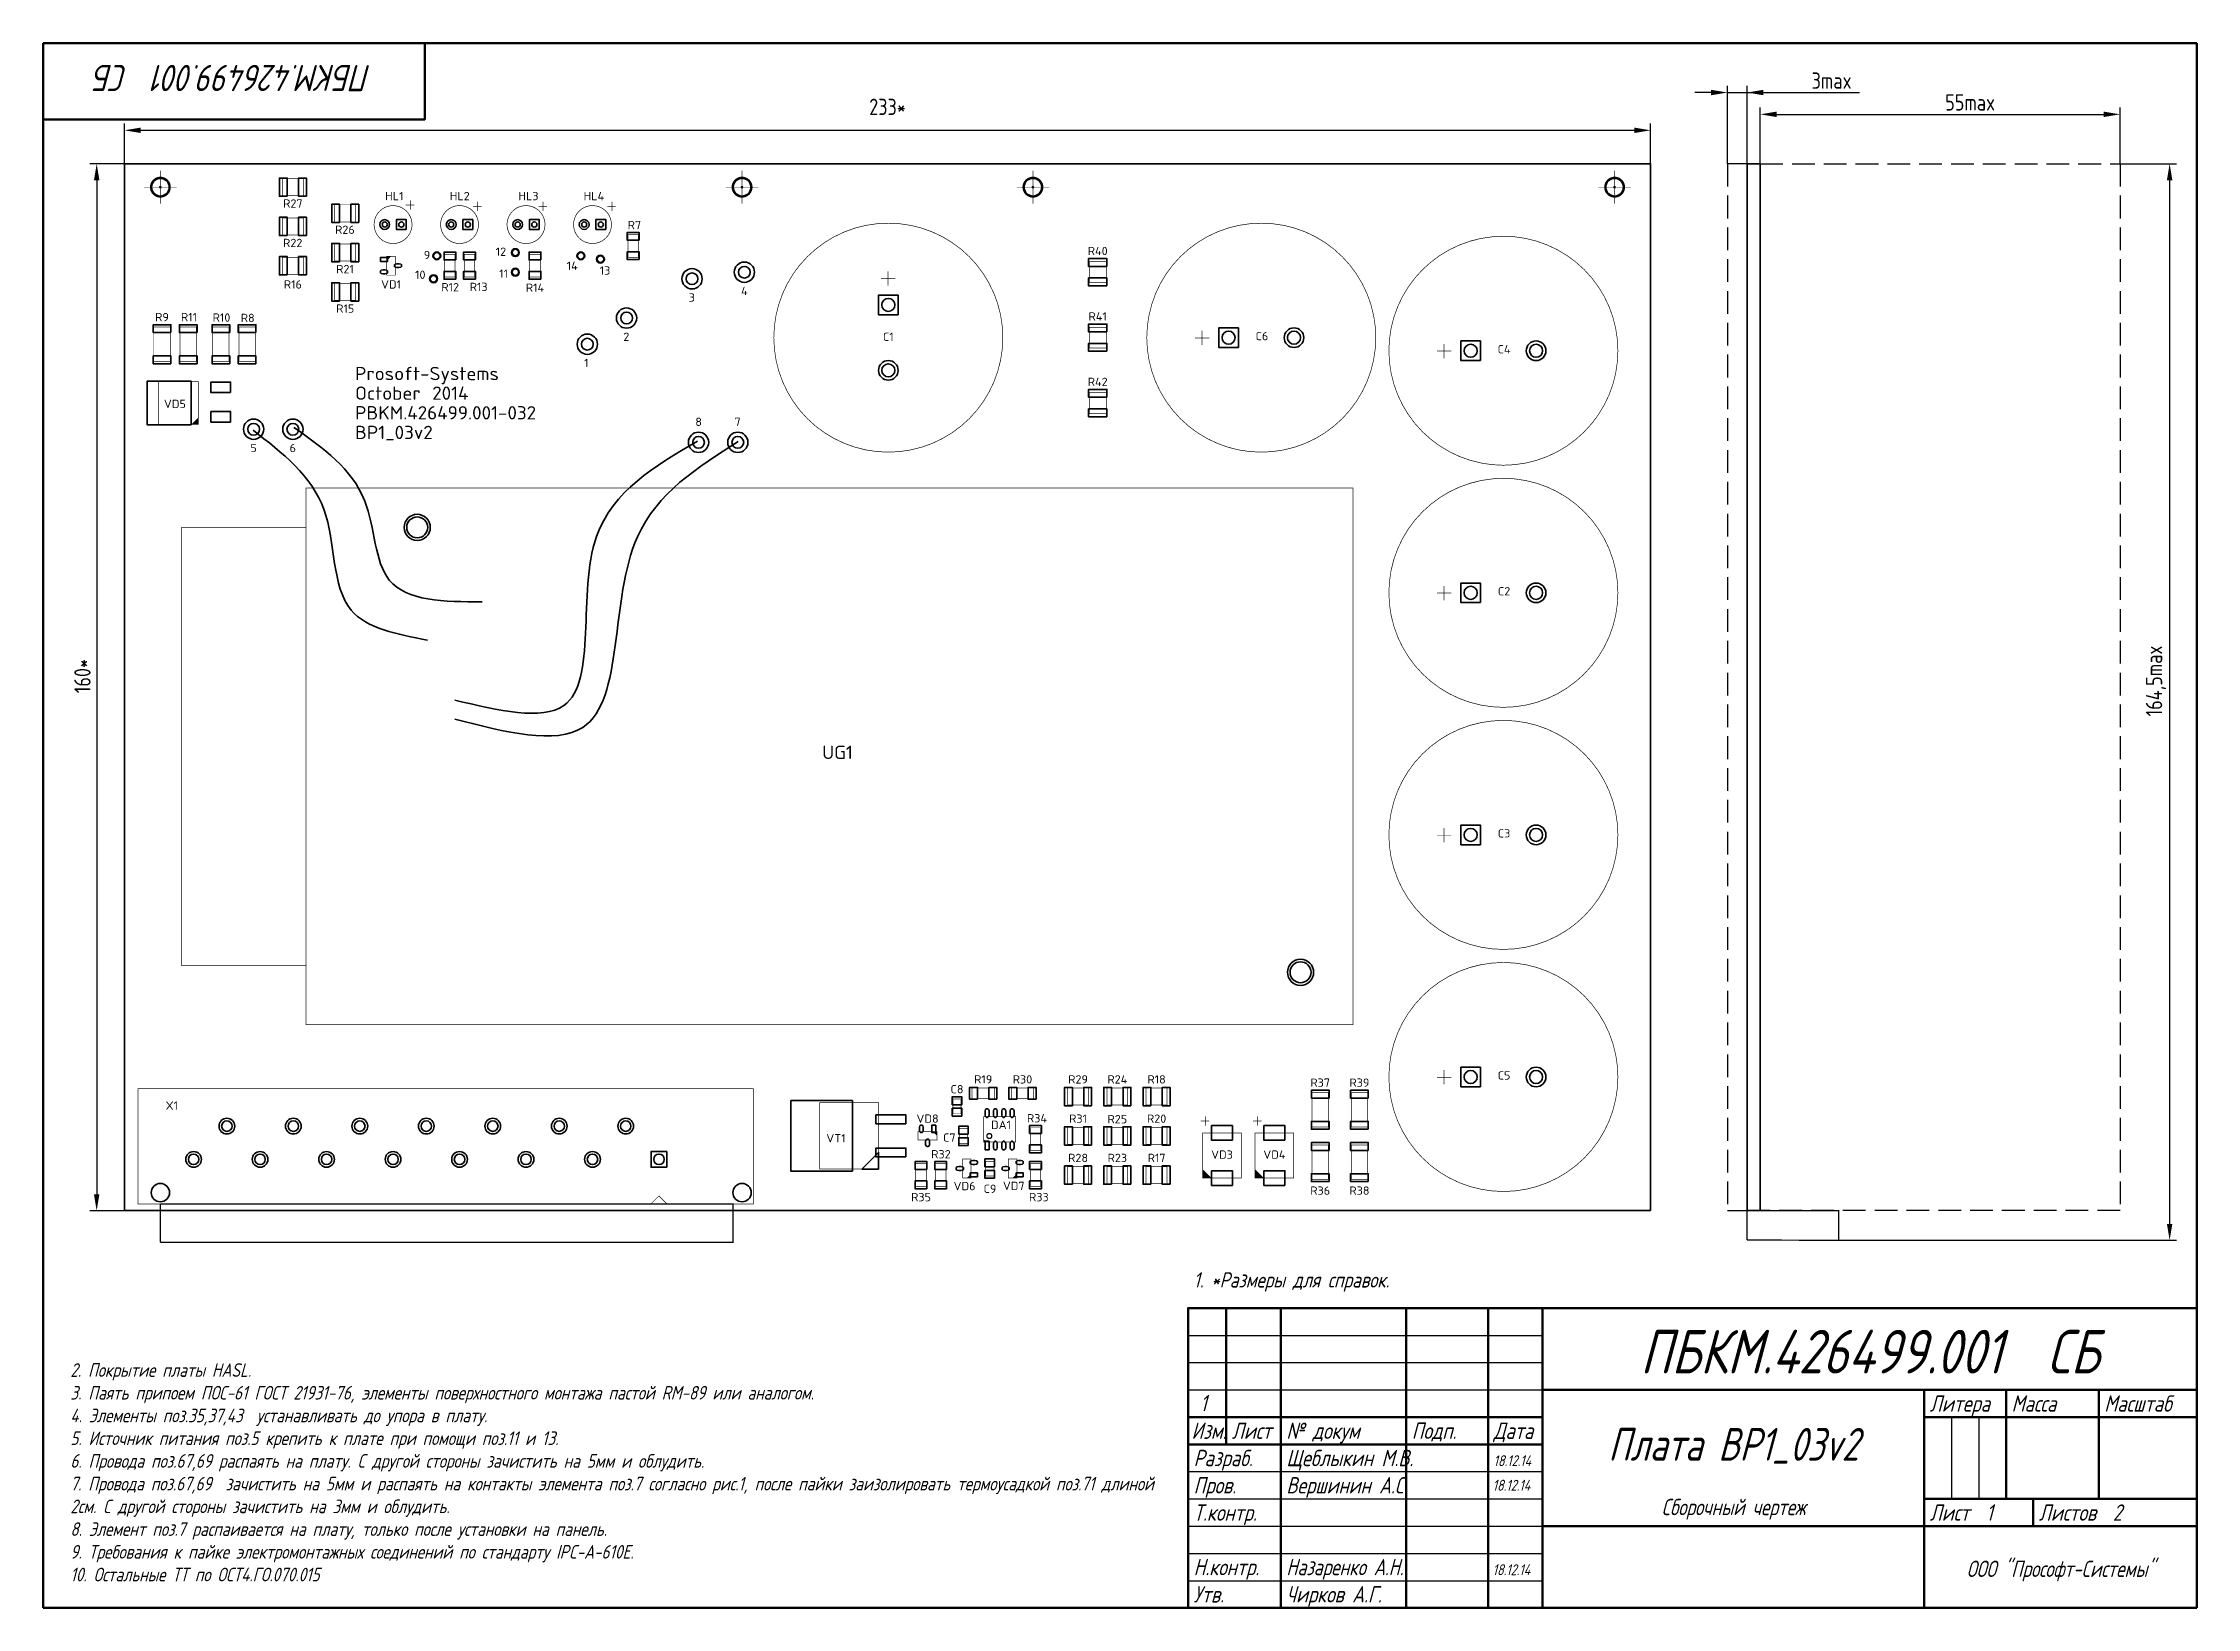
# Paper-space layout '1' of a CAD drawing. Header units: millimetres. Extents: x 20 to 415, y 5 to 292.
# The model-space entities are those that its viewports show. They can reach past a viewport. Long polylines and large blocks are cut down to what shows.
import ezdxf
from ezdxf.enums import TextEntityAlignment as Align

# ---------------------------------------------------------------- set-up
doc = ezdxf.new("R2010")
doc.units = ezdxf.units.MM
doc.linetypes.add('GOST2.303 4', pattern=[7, 5, -2, 0])
doc.layers.get('0').update_dxf_attribs({"color": 250})
for name, color, linetype, lineweight in [('BOARD', 173, 'Continuous', 35), ('BOTTOM', 7, 'Continuous', 35), ('TOP', 7, 'Continuous', 35), ('Основной', 105, 'Continuous', 50), ('РАЗМЕРЫ', 7, 'Continuous', 25)]:
    doc.layers.add(name, color=color, linetype=linetype, lineweight=lineweight)
doc.layers.add('Видовой экран', color=3, linetype='Continuous')
doc.layers.get('Видовой экран').freeze()
doc.styles.get("Standard").update_dxf_attribs({"font": 'txt.shx'})
doc.styles.add('ГОСТ 2.304', font='CS_Gost2304.shx')
doc.styles.add('ГОСТ А', font='', dxfattribs={"oblique": 15})
doc.styles.get('ГОСТ А').set_extended_font_data('GOST 2.304 type A')
doc.dimstyles.new('ЕСКД', dxfattribs={"dimscale": 0, "dimtxt": 3, "dimasz": 3, "dimexe": 1.25, "dimexo": 0, "dimtad": 1, "dimtoh": 1, "dimdec": 1, "dimrnd": 0.5, "dimtxsty": 'ГОСТ 2.304', "dimcen": 5, "dimadec": 3, "dimazin": 2, "dimtfac": 0.75, "dimtdec": 4, "dimtmove": 1, "dimatfit": 3, "dimfxl": 1, "dimtolj": 1, "dimarcsym": 0})

psp = doc.layouts.new('1')

# ---------------------------------------------------------------- texts
at = {"style": 'ГОСТ А', "oblique": 15}
for s, height, p in [('Литера', 3, (366, 40.99)), ('Масса', 3, (381, 40.99)), ('Масштаб', 3, (398, 40.99)), ('Изм.', 3, (230.61, 35.99)), ('Лист', 3, (238, 35.99)), ('№ докум', 3, (248, 35.99)), ('Подп.', 3, (271, 35.99)), ('Дата', 3, (286, 35.99)), ('Разраб.', 3, (231, 30.99)), ('Щеблыкин М.В.', 3, (248, 30.99)), ('18.12.14', 2, (286, 31)), ('Пров.', 3, (231, 25.99)), ('Вершинин А.С.', 3, (248, 25.99)), ('18.12.14', 2, (285.84, 26.5)), ('Т.контр.', 3, (231, 20.99)), ('Лист  1', 3, (366, 20.99)), ('Листов  2', 3, (386, 20.99)), ('Н.контр.', 3, (231, 10.99)), ('18.12.14', 2, (285.84, 11)), ('Утв.', 3, (231, 5.99)), ('Чирков А.Г.', 3, (248, 6))]:
    psp.add_text(s, height=height, dxfattribs=at).set_placement(p)
at = {"style": 'ГОСТ А', "oblique": 15, "width": 0.95}
for s, height, p in [('Плата BP1_03v2', 6, (330, 32)), ('Сборочный чертеж', 3, (330, 22)), ('ООО "Прософт-Системы"', 3, (390, 10.67))]:
    psp.add_text(s, height=height, dxfattribs=at).set_placement(p, align=Align.CENTER)
psp.add_text('Назаренко А.Н.', height=3, dxfattribs=at).set_placement((248, 10.99))
at = {"attachment_point": 7, "style": 'ГОСТ А'}
for s, insert, char_height, width in [('{\\FCS_Gost2304|c0;1. *Размеры для справок.\\P}', (231, 63), 2.8, 178), ('{\\FCS_Gost2304|c0;2. Покрытие платы HASL.\\P3. Паять припоем ПОС-61 ГОСТ 21931-76, элементы поверхностного монтажа пастой RM-89 или аналогом.\\P4. Элементы поз.35,37,43  устанавливать до упора в плату.\\P5. Источник питания поз.5 крепить к плате при помощи поз.11 и 13.\\P6. Провода поз.67,69 распаять на плату. С другой стороны зачистить на 5мм и облудить.\\P7. Провода поз.67,69  зачистить на 5мм и распаять на контакты элемента поз.7 согласно рис.1, после пайки заизолировать термоусадкой поз.71 длиной 2см. С другой стороны зачистить на 3мм и облудить.\\P8. Элемент поз.7 распаивается на плату, только после установки на панель. \\P9. Требования к пайке электромонтажных соединений по стандарту IPC-A-610E.\\P10. Остальные ТТ по ОСТ4.ГО.070.015}', (25, 9.87), 2.5, 201)]:
    psp.add_mtext(s, dxfattribs=dict(at, insert=insert, char_height=char_height, width=width))

msp = doc.modelspace()

# ---------------------------------------------------------------- texts
at = {"layer": 'TOP', "width": 1.019685}
for s, p in [('HL1', (136.25, -2815.57)), ('HL2', (146.25, -2815.57)), ('HL3', (156.75, -2815.57)), ('HL4', (166.75, -2815.57)), ('R27', (120.75, -2816.7)), ('R26', (128.7, -2820.71)), ('R7', (172.94, -2820.01)), ('R22', (120.72, -2822.73)), ('R40', (243.75, -2823.96)), ('R21', (128.72, -2826.73)), ('R16', (120.75, -2829.07)), ('VD1', (135.75, -2829.07)), ('R12', (144.79, -2829.49)), ('R13', (149.14, -2829.44)), ('R14', (157.75, -2829.57)), ('R9', (100.75, -2834.07)), ('R11', (104.87, -2834.07)), ('R10', (109.84, -2834.13)), ('R8', (113.85, -2834.19)), ('R15', (128.75, -2832.76)), ('R41', (243.75, -2833.96)), ('C1', (211.75, -2837.07)), ('C6', (268.85, -2836.97)), ('C4', (305.85, -2838.97)), ('R42', (243.75, -2843.96)), ('VD5', (102.72, -2847.33)), ('C2', (305.85, -2875.97)), ('C3', (305.85, -2912.97)), ('R19', (226.25, -2950.57)), ('R30', (232.25, -2950.57)), ('R29', (240.75, -2950.57)), ('R24', (246.75, -2950.57)), ('R18', (252.75, -2950.57)), ('C5', (305.85, -2949.97)), ('C8', (222.25, -2952.07)), ('R37', (277.75, -2951.07)), ('R39', (283.75, -2951.07)), ('X1', (102.25, -2954.57)), ('VD8', (217.75, -2956.57)), ('R34', (234.47, -2956.51)), ('R31', (240.75, -2956.57)), ('R25', (246.75, -2956.65)), ('R20', (252.75, -2956.57)), ('VT1', (203.75, -2959.57)), ('C7', (221.08, -2959.46)), ('DA1', (228.98, -2957.52)), ('R32', (219.79, -2962.01)), ('R28', (240.75, -2962.57)), ('R23', (246.75, -2962.57)), ('R17', (252.75, -2962.57)), ('VD3', (262.75, -2962.07)), ('VD4', (270.75, -2962.07)), ('VD6', (223.4, -2966.88)), ('VD7', (230.92, -2966.85)), ('R35', (216.75, -2968.57)), ('C9', (227.29, -2967.29)), ('R33', (234.75, -2968.57)), ('R36', (277.75, -2967.57)), ('R38', (283.75, -2967.57))]:
    msp.add_text(s, height=1.27, dxfattribs=at).set_placement(p, align=Align.CENTER)
for s, p in [('9', (140.75, -2824.57)), ('12', (151.75, -2824.07)), ('10', (139.42, -2827.59)), ('11', (152.29, -2827.42)), ('14', (162.6, -2826.22)), ('13', (167.64, -2826.94)), ('3', (181.25, -2831.07)), ('4', (189.25, -2830.07)), ('2', (171.25, -2837.07)), ('1', (165.25, -2841.07)), ('8', (182.25, -2850.07)), ('7', (188.25, -2850.07)), ('5', (114.25, -2854.07)), ('6', (120.25, -2854.07))]:
    msp.add_text(s, height=1.27, dxfattribs=at).set_placement(p)
at = {"layer": 'TOP'}
for s, p in [('Prosoft-Systems', (130.25, -2843.07)), ('October 2014', (130.25, -2846.07)), ('PBKM.426499.001-032', (130.25, -2849.07)), ('BP1_03v2', (130.25, -2852.07)), ('UG1', (201.65, -2900.97))]:
    msp.add_text(s, height=2.032, dxfattribs=at).set_placement(p)

# ---------------------------------------------------------------- blocks, each defined once
blk = doc.blocks.new('*D1159')
at = {"layer": 'Defpoints', "color": 0}
for p in [(314.81, 276), (314.81, 269.85), (34.91, 268.57)]:
    blk.add_point(p, dxfattribs=at)
at = {"layer": 'РАЗМЕРЫ', "color": 0, "lineweight": -2}
for p, q in [((34.91, 268.57), (34.91, 277.25)), ((314.81, 269.85), (314.81, 277.25)), ((37.91, 276), (311.81, 276))]:
    blk.add_line(p, q, dxfattribs=at)
at = {"layer": 'РАЗМЕРЫ', "color": 0}
for points in [[(37.91, 276.5), (37.91, 275.5), (34.91, 276)], [(311.81, 275.5), (311.81, 276.5), (314.81, 276)]]:
    blk.add_solid(points, dxfattribs=at)
at = {"layer": 'РАЗМЕРЫ', "color": 0, "insert": (174.86, 280.3), "char_height": 3, "attachment_point": 5, "style": 'ГОСТ 2.304'}
blk.add_mtext('\\A1;233*', dxfattribs=at)
blk = doc.blocks.new('*D1163')
at = {"layer": 'Defpoints', "color": 0}
for p in [(400.91, 269.85), (349.31, 72.43), (410, 72.43)]:
    blk.add_point(p, dxfattribs=at)
at = {"layer": 'РАЗМЕРЫ', "color": 0, "lineweight": -2}
for p, q in [((400.91, 269.85), (411.25, 269.85)), ((410, 266.85), (410, 75.43)), ((349.31, 72.43), (411.25, 72.43))]:
    blk.add_line(p, q, dxfattribs=at)
at = {"layer": 'РАЗМЕРЫ', "color": 0}
for points in [[(410.5, 266.85), (409.5, 266.85), (410, 269.85)], [(409.5, 75.43), (410.5, 75.43), (410, 72.43)]]:
    blk.add_solid(points, dxfattribs=at)
at = {"layer": 'РАЗМЕРЫ', "color": 0, "insert": (407.49, 175), "char_height": 3, "attachment_point": 5, "rotation": 90, "style": 'ГОСТ 2.304'}
blk.add_mtext('\\A1;164,5max', dxfattribs=at)
blk = doc.blocks.new('Decimal')
at = {"style": 'ГОСТ А', "oblique": 15}
blk.add_text('ПБКМ.426499.001  СБ', height=8, dxfattribs=at).set_placement((0, 0), align=Align.CENTER)
blk = doc.blocks.new('*D1186')
at = {"layer": 'Defpoints', "color": 0}
for p in [(332.51, 282.93), (328.91, 269.85), (332.51, 269.85)]:
    blk.add_point(p, dxfattribs=at)
at = {"layer": 'РАЗМЕРЫ', "color": 0, "lineweight": -2}
for p, q in [((325.91, 282.93), (322.91, 282.93)), ((328.91, 269.85), (328.91, 284.18)), ((328.91, 282.93), (332.51, 282.93)), ((332.51, 269.85), (332.51, 284.18)), ((332.51, 282.93), (353.12, 282.93)), ((335.51, 282.93), (338.51, 282.93))]:
    blk.add_line(p, q, dxfattribs=at)
at = {"layer": 'РАЗМЕРЫ', "color": 0}
for points in [[(325.91, 282.43), (325.91, 283.43), (328.91, 282.93)], [(335.51, 283.43), (335.51, 282.43), (332.51, 282.93)]]:
    blk.add_solid(points, dxfattribs=at)
at = {"layer": 'РАЗМЕРЫ', "color": 0, "insert": (348, 285.12), "char_height": 3, "attachment_point": 5, "style": 'ГОСТ 2.304'}
blk.add_mtext('\\A1;3max', dxfattribs=at)
blk = doc.blocks.new('*D1187')
at = {"layer": 'Defpoints', "color": 0}
for p in [(400.91, 278.93), (334.91, 269.85), (400.91, 269.85)]:
    blk.add_point(p, dxfattribs=at)
at = {"layer": 'РАЗМЕРЫ', "color": 0, "lineweight": -2}
for p, q in [((334.91, 269.85), (334.91, 280.18)), ((337.91, 278.93), (397.91, 278.93)), ((400.91, 269.85), (400.91, 280.18))]:
    blk.add_line(p, q, dxfattribs=at)
at = {"layer": 'РАЗМЕРЫ', "color": 0}
for points in [[(337.91, 279.43), (337.91, 278.43), (334.91, 278.93)], [(397.91, 278.43), (397.91, 279.43), (400.91, 278.93)]]:
    blk.add_solid(points, dxfattribs=at)
at = {"layer": 'РАЗМЕРЫ', "color": 0, "insert": (373.41, 281.12), "char_height": 3, "attachment_point": 5, "style": 'ГОСТ 2.304'}
blk.add_mtext('\\A1;55max', dxfattribs=at)
blk = doc.blocks.new('*D1188')
at = {"layer": 'Defpoints', "color": 0}
for p in [(34.91, 269.85), (29.83, 77.85), (34.91, 77.85)]:
    blk.add_point(p, dxfattribs=at)
at = {"layer": 'РАЗМЕРЫ', "color": 0, "lineweight": -2}
for p, q in [((34.91, 269.85), (28.58, 269.85)), ((29.83, 266.85), (29.83, 80.85)), ((34.91, 77.85), (28.58, 77.85))]:
    blk.add_line(p, q, dxfattribs=at)
at = {"layer": 'РАЗМЕРЫ', "color": 0}
for points in [[(30.33, 266.85), (29.33, 266.85), (29.83, 269.85)], [(29.33, 80.85), (30.33, 80.85), (29.83, 77.85)]]:
    blk.add_solid(points, dxfattribs=at)
at = {"layer": 'РАЗМЕРЫ', "color": 0, "insert": (27.22, 175.89), "char_height": 3, "attachment_point": 5, "rotation": 90, "style": 'ГОСТ 2.304'}
blk.add_mtext('\\A1;160*', dxfattribs=at)
blk = doc.blocks.new('revision')
at = {"style": 'ГОСТ А', "oblique": 15}
blk.add_text('1', height=3, dxfattribs=at).set_placement((0, 0), align=Align.CENTER)
blk = doc.blocks.new('FIGURE_CIRCLE')
blk.add_circle((0, 0), 0.5)
blk = doc.blocks.new('FIGURE_SQUARE')
blk.add_lwpolyline([(-0.5, -0.5), (-0.5, 0.5), (0.5, 0.5), (0.5, -0.5)], close=True)
blk = doc.blocks.new('FIGURE_OBLONG')
blk.add_lwpolyline([(-0.5, -0.125), (-0.5, 0.125), (-0.416, 0.375), (-0.25, 0.5), (0.25, 0.5), (0.416, 0.375), (0.5, 0.125), (0.5, -0.125), (0.416, -0.375), (0.25, -0.5), (-0.25, -0.5), (-0.416, -0.375)], close=True)

# ---------------------------------------------------------------- dimensions: what is measured, and where the dimension line sits
at = {"layer": 'РАЗМЕРЫ'}
for base, p1, p2, text, picture, middle in [((332.51, 282.93), (328.91, 269.85), (332.51, 269.85), '<>max', '*D1186', (348, 282.93)), ((314.81384236, 276), (34.91384236, 268.56604787), (314.81384236, 269.85004787), '<>*', '*D1159', (174.86384236, 278)), ((400.91, 278.93), (334.91, 269.85), (400.91, 269.85), '<>max', '*D1187', (373.41, 278.93))]:
    dim = psp.add_linear_dim(base=base, p1=p1, p2=p2, text=text, dimstyle='ЕСКД', override={"dimscale": 1, "dimlfac": 0.833333, "dimtxsty": 'ГОСТ 2.304', "dimsah": 1, "dimtolj": 1}, dxfattribs=at)
    dim.commit()
    dim.dimension.update_dxf_attribs({"geometry": picture, "text_midpoint": middle, "dimtype": 160})
for base, p1, p2, text, picture, middle in [((29.83, 77.85), (34.91, 269.85), (34.91, 77.85), '<>*', '*D1188', (29.43, 175.89)), ((410, 72.43), (400.91, 269.85), (349.31, 72.43), '<>max', '*D1163', (410, 175))]:
    dim = psp.add_linear_dim(base=base, p1=p1, p2=p2, angle=90, text=text, dimstyle='ЕСКД', override={"dimscale": 1, "dimlfac": 0.833333, "dimtxsty": 'ГОСТ 2.304', "dimsah": 1, "dimtolj": 1}, dxfattribs=at)
    dim.commit()
    dim.dimension.update_dxf_attribs({"geometry": picture, "text_midpoint": middle, "dimtype": 160})

# ---------------------------------------------------------------- linework, layer by layer
at = {"layer": 'BOARD', "linetype": 'Continuous'}
for p, q in [((343, -2970), (343, -2810)), ((345, -2810), (343, -2810)), ((345, -2970), (345, -2810)), ((345, -2970), (343, -2970))]:
    msp.add_line(p, q, dxfattribs=at)
at = {"layer": 'BOARD'}
msp.add_lwpolyline([(328.25, -2970), (95, -2970), (95, -2810), (328.25, -2810)], close=True, dxfattribs=at)
at = {"layer": 'BOTTOM', "linetype": 'GOST2.303 4', "lineweight": 25}
for p, q in [((343, -2810), (340, -2810)), ((340, -2810), (340, -2970)), ((345, -2810), (400, -2810)), ((400, -2810), (400, -2970)), ((340, -2970), (343, -2970)), ((400, -2970), (345, -2970))]:
    msp.add_line(p, q, dxfattribs=at)
at = {"layer": 'BOTTOM', "const_width": 0.1}
for points in [[(100.5, -2816.07), (100.5, -2811.07)], [(189.4, -2816.07), (189.4, -2811.07)], [(233.85, -2816.07), (233.85, -2811.07)], [(322.75, -2816.07), (322.75, -2811.07)], [(98, -2813.57), (103, -2813.57)], [(186.9, -2813.57), (191.9, -2813.57)], [(231.35, -2813.57), (236.35, -2813.57)], [(320.25, -2813.57), (325.25, -2813.57)]]:
    msp.add_lwpolyline(points, dxfattribs=at)
at = {"layer": 'BOTTOM', "const_width": 0.2}
for points in [[(100.5, -2812.07, 1), (100.5, -2815.07, 1), (100.5, -2812.07)], [(189.4, -2812.07, 1), (189.4, -2815.07, 1), (189.4, -2812.07)], [(233.85, -2812.07, 1), (233.85, -2815.07, 1), (233.85, -2812.07)], [(322.75, -2812.07, 1), (322.75, -2815.07, 1), (322.75, -2812.07)]]:
    msp.add_lwpolyline(points, format="xyb", dxfattribs=at)
at = {"layer": 'TOP'}
for points, const_width in [([(100.5, -2816.07), (100.5, -2811.07)], 0.1), ([(189.4, -2816.07), (189.4, -2811.07)], 0.1), ([(233.85, -2816.07), (233.85, -2811.07)], 0.1), ([(322.75, -2816.07), (322.75, -2811.07)], 0.1), ([(98, -2813.57), (103, -2813.57)], 0.1), ([(119.15, -2814.87), (119.15, -2812.27), (122.35, -2812.27), (122.35, -2814.87), (119.15, -2814.87)], 0.1), ([(186.9, -2813.57), (191.9, -2813.57)], 0.1), ([(231.35, -2813.57), (236.35, -2813.57)], 0.1), ([(320.25, -2813.57), (325.25, -2813.57)], 0.1), ([(127.15, -2818.87), (127.15, -2816.27), (130.35, -2816.27), (130.35, -2818.87), (127.15, -2818.87)], 0.1), ([(139.3, -2816.3), (138, -2816.3)], 0.1), ([(138.7, -2817), (138.7, -2815.6)], 0.1), ([(149.6, -2816.5), (148.3, -2816.5)], 0.1), ([(149, -2817.2), (149, -2815.8)], 0.1), ([(159.6, -2816.5), (158.3, -2816.5)], 0.1), ([(159, -2817.2), (159, -2815.8)], 0.1), ([(170.1, -2816.5), (168.8, -2816.5)], 0.1), ([(169.5, -2817.2), (169.5, -2815.8)], 0.1), ([(122.35, -2818.27), (122.35, -2820.87), (119.15, -2820.87), (119.15, -2818.27), (122.35, -2818.27)], 0.1), ([(171.95, -2820.84), (173.55, -2820.84), (173.55, -2824.3), (171.95, -2824.3), (171.95, -2820.84)], 0.1), ([(119.15, -2826.87), (119.15, -2824.27), (122.35, -2824.27), (122.35, -2826.87), (119.15, -2826.87)], 0.1), ([(130.35, -2822.27), (130.35, -2824.87), (127.15, -2824.87), (127.15, -2822.27), (130.35, -2822.27)], 0.1), ([(136.4, -2824.12), (136.4, -2827.02), (135.1, -2827.02), (135.1, -2824.12), (136.4, -2824.12)], 0.1), ([(135.15, -2824.27), (135.25, -2824.17)], 0.1), ([(135.15, -2824.37), (135.35, -2824.17)], 0.1), ([(135.15, -2824.47), (135.45, -2824.17)], 0.1), ([(135.15, -2824.57), (135.55, -2824.17)], 0.1), ([(135.15, -2824.67), (135.65, -2824.17)], 0.1), ([(143.95, -2823.84), (145.55, -2823.84), (145.55, -2827.3), (143.95, -2827.3), (143.95, -2823.84)], 0.1), ([(148.55, -2827.3), (146.95, -2827.3), (146.95, -2823.84), (148.55, -2823.84), (148.55, -2827.3)], 0.1), ([(156.95, -2823.84), (158.55, -2823.84), (158.55, -2827.3), (156.95, -2827.3), (156.95, -2823.84)], 0.1), ([(210.61, -2827.51), (212.8, -2827.51)], 0.1), ([(211.71, -2826.42), (211.71, -2828.61)], 0.1), ([(242.45, -2824.97), (245.05, -2824.97), (245.05, -2828.17), (242.45, -2828.17), (242.45, -2824.97)], 0.1), ([(127.15, -2830.87), (127.15, -2828.27), (130.35, -2828.27), (130.35, -2830.87), (127.15, -2830.87)], 0.1), ([(102, -2840.2), (99.5, -2840.2), (99.5, -2834.95), (102, -2834.95), (102, -2840.2)], 0.1), ([(106, -2840.2), (103.5, -2840.2), (103.5, -2834.95), (106, -2834.95), (106, -2840.2)], 0.1), ([(108.5, -2834.95), (111, -2834.95), (111, -2840.2), (108.5, -2840.2), (108.5, -2834.95)], 0.1), ([(112.5, -2834.95), (115, -2834.95), (115, -2840.2), (112.5, -2840.2), (112.5, -2834.95)], 0.1), ([(242.45, -2834.97), (245.05, -2834.97), (245.05, -2838.17), (242.45, -2838.17), (242.45, -2834.97)], 0.1), ([(258.6, -2836.61), (260.79, -2836.61)], 0.1), ([(259.69, -2837.71), (259.69, -2835.52)], 0.1), ([(295.6, -2838.61), (297.79, -2838.61)], 0.1), ([(296.69, -2839.71), (296.69, -2837.52)], 0.1), ([(100.2, -2849.82), (100.2, -2843.32), (106.3, -2843.32), (106.3, -2849.82), (100.2, -2849.82)], 0.1), ([(242.45, -2844.97), (245.05, -2844.97), (245.05, -2848.17), (242.45, -2848.17), (242.45, -2844.97)], 0.1), ([(105.35, -2849.77), (106.25, -2848.87)], 0.1), ([(106.25, -2848.97), (105.45, -2849.77)], 0.1), ([(105.55, -2849.77), (106.25, -2849.07)], 0.1), ([(106.25, -2849.17), (105.65, -2849.77)], 0.1), ([(106.25, -2849.27), (105.75, -2849.77)], 0.1), ([(105.85, -2849.77), (106.25, -2849.37)], 0.1), ([(106.25, -2849.47), (105.95, -2849.77)], 0.1), ([(106.05, -2849.77), (106.25, -2849.57)], 0.1), ([(106.15, -2849.77), (106.25, -2849.67)], 0.1), ([(202.75, -2859.57), (282.75, -2859.57), (282.75, -2941.57), (122.75, -2941.57), (122.75, -2859.57), (202.75, -2859.57)], 0.1), ([(122.75, -2932.57), (103.75, -2932.57), (103.75, -2865.57), (122.75, -2865.57)], 0.1), ([(295.6, -2875.61), (297.79, -2875.61)], 0.1), ([(296.69, -2876.71), (296.69, -2874.52)], 0.1), ([(295.6, -2912.61), (297.79, -2912.61)], 0.1), ([(296.69, -2913.71), (296.69, -2911.52)], 0.1), ([(296.69, -2950.71), (296.69, -2948.52)], 0.1), ([(191.1, -2951.36), (191.1, -2968.96), (97.1, -2968.96), (97.1, -2951.36), (191.1, -2951.36)], 0.1), ([(224.53, -2952.87), (224.53, -2951.27), (227.97, -2951.27), (227.97, -2952.87), (224.53, -2952.87)], 0.1), ([(233.97, -2951.27), (233.97, -2952.87), (230.53, -2952.87), (230.53, -2951.27), (233.97, -2951.27)], 0.1), ([(242.35, -2951.27), (242.35, -2953.87), (239.15, -2953.87), (239.15, -2951.27), (242.35, -2951.27)], 0.1), ([(248.35, -2951.27), (248.35, -2953.87), (245.15, -2953.87), (245.15, -2951.27), (248.35, -2951.27)], 0.1), ([(254.35, -2951.27), (254.35, -2953.87), (251.15, -2953.87), (251.15, -2951.27), (254.35, -2951.27)], 0.1), ([(276.5, -2951.95), (279, -2951.95), (279, -2957.2), (276.5, -2957.2), (276.5, -2951.95)], 0.1), ([(282.5, -2951.95), (285, -2951.95), (285, -2957.2), (282.5, -2957.2), (282.5, -2951.95)], 0.1), ([(295.6, -2949.61), (297.79, -2949.61)], 0.1), ([(201.24, -2963.65), (201.24, -2953.49), (210.26, -2953.49), (210.26, -2963.65), (201.24, -2963.65)], 0.1), ([(221.62, -2952.95), (222.88, -2952.95), (222.88, -2955.2), (221.62, -2955.2), (221.62, -2952.95)], 0.1), ([(231.2, -2959.52), (226.3, -2959.52), (226.3, -2955.62), (231.2, -2955.62), (231.2, -2959.52)], 0.1), ([(260.2, -2957), (260.2, -2955.6)], 0.1), ([(268.2, -2957), (268.2, -2955.6)], 0.1), ([(219.2, -2959.22), (216.3, -2959.22), (216.3, -2957.92), (219.2, -2957.92), (219.2, -2959.22)], 0.1), ([(218.65, -2957.97), (219.15, -2958.47)], 0.1), ([(218.75, -2957.97), (219.15, -2958.37)], 0.1), ([(218.85, -2957.97), (219.15, -2958.27)], 0.1), ([(218.95, -2957.97), (219.15, -2958.17)], 0.1), ([(219.05, -2957.97), (219.15, -2958.07)], 0.1), ([(223.88, -2959.7), (222.62, -2959.7), (222.62, -2957.45), (223.88, -2957.45), (223.88, -2959.7)], 0.1), ([(226.7, -2959.52), (226.3, -2959.12)], 0.1), ([(226.6, -2959.52), (226.3, -2959.22)], 0.1), ([(235.05, -2960.8), (233.45, -2960.8), (233.45, -2957.34), (235.05, -2957.34), (235.05, -2960.8)], 0.1), ([(242.35, -2957.27), (242.35, -2959.87), (239.15, -2959.87), (239.15, -2957.27), (242.35, -2957.27)], 0.1), ([(248.35, -2957.27), (248.35, -2959.87), (245.15, -2959.87), (245.15, -2957.27), (248.35, -2957.27)], 0.1), ([(254.35, -2957.27), (254.35, -2959.87), (251.15, -2959.87), (251.15, -2957.27), (254.35, -2957.27)], 0.1), ([(260.8, -2956.3), (259.5, -2956.3)], 0.1), ([(259.8, -2958.13), (265.7, -2958.13), (265.7, -2965.01), (259.8, -2965.01), (259.8, -2958.13)], 0.1), ([(268.8, -2956.3), (267.5, -2956.3)], 0.1), ([(267.8, -2958.13), (273.7, -2958.13), (273.7, -2965.01), (267.8, -2965.01), (267.8, -2958.13)], 0.1), ([(223.1, -2965.02), (223.1, -2962.12), (224.4, -2962.12), (224.4, -2965.02), (223.1, -2965.02)], 0.1), ([(226.5, -2959.52), (226.3, -2959.32)], 0.1), ([(226.4, -2959.52), (226.3, -2959.42)], 0.1), ([(227.88, -2964.7), (226.62, -2964.7), (226.62, -2962.45), (227.88, -2962.45), (227.88, -2964.7)], 0.1), ([(230.1, -2965.02), (230.1, -2962.12), (231.4, -2962.12), (231.4, -2965.02), (230.1, -2965.02)], 0.1), ([(276.5, -2959.95), (279, -2959.95), (279, -2965.2), (276.5, -2965.2), (276.5, -2959.95)], 0.1), ([(282.5, -2959.95), (285, -2959.95), (285, -2965.2), (282.5, -2965.2), (282.5, -2959.95)], 0.1), ([(215.95, -2962.84), (217.55, -2962.84), (217.55, -2966.3), (215.95, -2966.3), (215.95, -2962.84)], 0.1), ([(220.55, -2966.3), (218.95, -2966.3), (218.95, -2962.84), (220.55, -2962.84), (220.55, -2966.3)], 0.1), ([(224.35, -2964.47), (223.85, -2964.97)], 0.1), ([(224.35, -2964.57), (223.95, -2964.97)], 0.1), ([(224.35, -2964.67), (224.05, -2964.97)], 0.1), ([(224.35, -2964.77), (224.15, -2964.97)], 0.1), ([(224.35, -2964.87), (224.25, -2964.97)], 0.1), ([(231.35, -2964.47), (230.85, -2964.97)], 0.1), ([(231.35, -2964.57), (230.95, -2964.97)], 0.1), ([(231.35, -2964.67), (231.05, -2964.97)], 0.1), ([(231.35, -2964.77), (231.15, -2964.97)], 0.1), ([(231.35, -2964.87), (231.25, -2964.97)], 0.1), ([(235.05, -2966.3), (233.45, -2966.3), (233.45, -2962.84), (235.05, -2962.84), (235.05, -2966.3)], 0.1), ([(242.35, -2963.27), (242.35, -2965.87), (239.15, -2965.87), (239.15, -2963.27), (242.35, -2963.27)], 0.1), ([(248.35, -2963.27), (248.35, -2965.87), (245.15, -2965.87), (245.15, -2963.27), (248.35, -2963.27)], 0.1), ([(254.35, -2963.27), (254.35, -2965.87), (251.15, -2965.87), (251.15, -2963.27), (254.35, -2963.27)], 0.1), ([(261.05, -2964.97), (259.85, -2963.77)], 0.1), ([(260.95, -2964.97), (259.85, -2963.87)], 0.1), ([(260.85, -2964.97), (259.85, -2963.97)], 0.1), ([(260.75, -2964.97), (259.85, -2964.07)], 0.1), ([(260.65, -2964.97), (259.85, -2964.17)], 0.1), ([(260.55, -2964.97), (259.85, -2964.27)], 0.1), ([(260.45, -2964.97), (259.85, -2964.37)], 0.1), ([(260.35, -2964.97), (259.85, -2964.47)], 0.1), ([(260.25, -2964.97), (259.85, -2964.57)], 0.1), ([(260.15, -2964.97), (259.85, -2964.67)], 0.1), ([(260.05, -2964.97), (259.85, -2964.77)], 0.1), ([(259.95, -2964.97), (259.85, -2964.87)], 0.1), ([(269.05, -2964.97), (267.85, -2963.77)], 0.1), ([(268.95, -2964.97), (267.85, -2963.87)], 0.1), ([(268.85, -2964.97), (267.85, -2963.97)], 0.1), ([(268.75, -2964.97), (267.85, -2964.07)], 0.1), ([(268.65, -2964.97), (267.85, -2964.17)], 0.1), ([(268.55, -2964.97), (267.85, -2964.27)], 0.1), ([(268.45, -2964.97), (267.85, -2964.37)], 0.1), ([(268.35, -2964.97), (267.85, -2964.47)], 0.1), ([(268.25, -2964.97), (267.85, -2964.57)], 0.1), ([(268.15, -2964.97), (267.85, -2964.67)], 0.1), ([(268.05, -2964.97), (267.85, -2964.77)], 0.1), ([(267.95, -2964.97), (267.85, -2964.87)], 0.1), ([(100.5, -2974.86), (100.5, -2968.96)], 0.2), ([(100.5, -2968.96), (188, -2968.96), (188, -2974.86), (100.5, -2974.86)], 0.2), ([(176.7, -2967.74), (175.5, -2968.94)], 0.1), ([(175.5, -2968.94), (177.9, -2968.94)], 0.1), ([(177.9, -2968.94), (176.7, -2967.74)], 0.1), ([(345, -2970), (357, -2970), (357, -2974.52), (343, -2974.5)], 0.2), ([(343, -2974.5), (343, -2970)], 0.2)]:
    msp.add_lwpolyline(points, dxfattribs=dict(at, const_width=const_width))
for points, const_width in [([(100.5, -2812.07, 1), (100.5, -2815.07, 1), (100.5, -2812.07)], 0.2), ([(189.4, -2812.07, 1), (189.4, -2815.07, 1), (189.4, -2812.07)], 0.2), ([(233.85, -2812.07, 1), (233.85, -2815.07, 1), (233.85, -2812.07)], 0.2), ([(322.75, -2812.07, 1), (322.75, -2815.07, 1), (322.75, -2812.07)], 0.2), ([(136.06, -2816.39, 1), (136.06, -2822.18, 1), (136.06, -2816.39)], 0.1), ([(146.22, -2816.39, 1), (146.22, -2822.18, 1), (146.22, -2816.39)], 0.1), ([(156.38, -2816.39, 1), (156.38, -2822.18, 1), (156.38, -2816.39)], 0.1), ([(166.54, -2816.39, 1), (166.54, -2822.18, 1), (166.54, -2816.39)], 0.1), ([(211.75, -2819.07, 1), (211.75, -2854.07, 1), (211.75, -2819.07)], 0.1), ([(268.75, -2819.07, 1), (268.75, -2854.07, 1), (268.75, -2819.07)], 0.1), ([(305.75, -2821.07, 1), (305.75, -2856.07, 1), (305.75, -2821.07)], 0.1), ([(305.75, -2858.07, 1), (305.75, -2893.07, 1), (305.75, -2858.07)], 0.1), ([(305.75, -2895.07, 1), (305.75, -2930.07, 1), (305.75, -2895.07)], 0.1), ([(305.75, -2932.07, 1), (305.75, -2967.07, 1), (305.75, -2932.07)], 0.1), ([(227.17, -2958.21, 1), (227.2, -2958.97, 1), (227.17, -2958.21)], 0.2)]:
    msp.add_lwpolyline(points, format="xyb", dxfattribs=dict(at, const_width=const_width))
msp.add_lwpolyline([(210.26, -2963.65), (207.72, -2963.65), (210.26, -2961.11)], close=True, dxfattribs=at)

# ---------------------------------------------------------------- block references
at = {"layer": 'BOTTOM', "rotation": 90}
for name, p, xscale, yscale in [('FIGURE_CIRCLE', (100.5, -2813.57), 2.7, 2.7), ('FIGURE_CIRCLE', (100.5, -2813.57), 0.2, 0.2), ('FIGURE_CIRCLE', (189.4, -2813.57), 2.7, 2.7), ('FIGURE_CIRCLE', (189.4, -2813.57), 0.2, 0.2), ('FIGURE_CIRCLE', (233.85, -2813.57), 2.7, 2.7), ('FIGURE_CIRCLE', (233.85, -2813.57), 0.2, 0.2), ('FIGURE_CIRCLE', (322.75, -2813.57), 2.7, 2.7), ('FIGURE_CIRCLE', (322.75, -2813.57), 0.2, 0.2), ('FIGURE_CIRCLE', (134.79, -2819.28), 1.5, 1.5), ('FIGURE_CIRCLE', (134.79, -2819.28), 0.8, 0.8), ('FIGURE_SQUARE', (137.33, -2819.28), 1.5, 1.5), ('FIGURE_CIRCLE', (137.33, -2819.28), 0.8, 0.8), ('FIGURE_CIRCLE', (144.95, -2819.28), 1.5, 1.5), ('FIGURE_CIRCLE', (144.95, -2819.28), 0.8, 0.8), ('FIGURE_SQUARE', (147.49, -2819.28), 1.5, 1.5), ('FIGURE_CIRCLE', (147.49, -2819.28), 0.8, 0.8), ('FIGURE_CIRCLE', (155.11, -2819.28), 1.5, 1.5), ('FIGURE_CIRCLE', (155.11, -2819.28), 0.8, 0.8), ('FIGURE_SQUARE', (157.65, -2819.28), 1.5, 1.5), ('FIGURE_CIRCLE', (157.65, -2819.28), 0.8, 0.8), ('FIGURE_CIRCLE', (165.27, -2819.28), 1.5, 1.5), ('FIGURE_CIRCLE', (165.27, -2819.28), 0.8, 0.8), ('FIGURE_SQUARE', (167.81, -2819.28), 1.5, 1.5), ('FIGURE_CIRCLE', (167.81, -2819.28), 0.8, 0.8), ('FIGURE_CIRCLE', (142.75, -2824.07), 1.2, 1.2), ('FIGURE_CIRCLE', (154.75, -2823.57), 1.2, 1.2), ('FIGURE_CIRCLE', (164.75, -2824.07), 1.2, 1.2), ('FIGURE_CIRCLE', (167.75, -2824.57), 1.2, 1.2), ('FIGURE_CIRCLE', (142.25, -2827.57), 1.2, 1.2), ('FIGURE_CIRCLE', (154.75, -2826.57), 1.2, 1.2), ('FIGURE_CIRCLE', (181.75, -2827.57), 3.1, 3.1), ('FIGURE_CIRCLE', (181.75, -2827.57), 1.8, 1.8), ('FIGURE_CIRCLE', (189.75, -2826.57), 3.1, 3.1), ('FIGURE_CIRCLE', (189.75, -2826.57), 1.8, 1.8), ('FIGURE_SQUARE', (211.75, -2831.57), 3, 3), ('FIGURE_CIRCLE', (211.75, -2831.57), 2, 2), ('FIGURE_CIRCLE', (171.75, -2833.57), 3.1, 3.1), ('FIGURE_CIRCLE', (171.75, -2833.57), 1.8, 1.8), ('FIGURE_CIRCLE', (165.75, -2837.57), 3.1, 3.1), ('FIGURE_CIRCLE', (165.75, -2837.57), 1.8, 1.8), ('FIGURE_SQUARE', (263.75, -2836.57), 3, 3), ('FIGURE_CIRCLE', (263.75, -2836.57), 2, 2), ('FIGURE_CIRCLE', (273.75, -2836.57), 3, 3), ('FIGURE_CIRCLE', (273.75, -2836.57), 2, 2), ('FIGURE_SQUARE', (300.75, -2838.57), 3, 3), ('FIGURE_CIRCLE', (310.75, -2838.57), 3, 3), ('FIGURE_CIRCLE', (211.75, -2841.57), 3, 3), ('FIGURE_CIRCLE', (211.75, -2841.57), 2, 2), ('FIGURE_CIRCLE', (300.75, -2838.57), 2, 2), ('FIGURE_CIRCLE', (310.75, -2838.57), 2, 2), ('FIGURE_CIRCLE', (114.75, -2850.57), 3.1, 3.1), ('FIGURE_CIRCLE', (114.75, -2850.57), 1.8, 1.8), ('FIGURE_CIRCLE', (120.75, -2850.57), 3.1, 3.1), ('FIGURE_CIRCLE', (120.75, -2850.57), 1.8, 1.8), ('FIGURE_CIRCLE', (182.75, -2852.57), 3.1, 3.1), ('FIGURE_CIRCLE', (182.75, -2852.57), 1.8, 1.8), ('FIGURE_CIRCLE', (188.75, -2852.57), 3.1, 3.1), ('FIGURE_CIRCLE', (188.75, -2852.57), 1.8, 1.8), ('FIGURE_CIRCLE', (139.75, -2865.57), 4, 4), ('FIGURE_CIRCLE', (139.75, -2865.57), 3.2, 3.2), ('FIGURE_SQUARE', (300.75, -2875.57), 3, 3), ('FIGURE_CIRCLE', (300.75, -2875.57), 2, 2), ('FIGURE_CIRCLE', (310.75, -2875.57), 3, 3), ('FIGURE_CIRCLE', (310.75, -2875.57), 2, 2), ('FIGURE_SQUARE', (300.75, -2912.57), 3, 3), ('FIGURE_CIRCLE', (300.75, -2912.57), 2, 2), ('FIGURE_CIRCLE', (310.75, -2912.57), 3, 3), ('FIGURE_CIRCLE', (310.75, -2912.57), 2, 2), ('FIGURE_CIRCLE', (274.75, -2933.57), 4, 4), ('FIGURE_CIRCLE', (274.75, -2933.57), 3.2, 3.2), ('FIGURE_SQUARE', (300.75, -2949.57), 3, 3), ('FIGURE_CIRCLE', (300.75, -2949.57), 2, 2), ('FIGURE_CIRCLE', (310.75, -2949.57), 3, 3), ('FIGURE_CIRCLE', (310.75, -2949.57), 2, 2), ('FIGURE_CIRCLE', (110.66, -2957.08), 2.4, 2.4), ('FIGURE_CIRCLE', (120.82, -2957.08), 2.4, 2.4), ('FIGURE_CIRCLE', (130.98, -2957.08), 2.4, 2.4), ('FIGURE_CIRCLE', (141.14, -2957.08), 2.4, 2.4), ('FIGURE_CIRCLE', (151.3, -2957.08), 2.4, 2.4), ('FIGURE_CIRCLE', (161.46, -2957.08), 2.4, 2.4), ('FIGURE_CIRCLE', (171.62, -2957.08), 2.4, 2.4), ('FIGURE_CIRCLE', (110.66, -2957.08), 1.6, 1.6), ('FIGURE_CIRCLE', (120.82, -2957.08), 1.6, 1.6), ('FIGURE_CIRCLE', (130.98, -2957.08), 1.6, 1.6), ('FIGURE_CIRCLE', (141.14, -2957.08), 1.6, 1.6), ('FIGURE_CIRCLE', (151.3, -2957.08), 1.6, 1.6), ('FIGURE_CIRCLE', (161.46, -2957.08), 1.6, 1.6), ('FIGURE_CIRCLE', (171.62, -2957.08), 1.6, 1.6), ('FIGURE_CIRCLE', (105.58, -2962.16), 2.4, 2.4), ('FIGURE_CIRCLE', (105.58, -2962.16), 1.6, 1.6), ('FIGURE_CIRCLE', (115.74, -2962.16), 2.4, 2.4), ('FIGURE_CIRCLE', (115.74, -2962.16), 1.6, 1.6), ('FIGURE_CIRCLE', (125.9, -2962.16), 2.4, 2.4), ('FIGURE_CIRCLE', (125.9, -2962.16), 1.6, 1.6), ('FIGURE_CIRCLE', (136.06, -2962.16), 2.4, 2.4), ('FIGURE_CIRCLE', (136.06, -2962.16), 1.6, 1.6), ('FIGURE_CIRCLE', (146.22, -2962.16), 2.4, 2.4), ('FIGURE_CIRCLE', (146.22, -2962.16), 1.6, 1.6), ('FIGURE_CIRCLE', (156.38, -2962.16), 2.4, 2.4), ('FIGURE_CIRCLE', (156.38, -2962.16), 1.6, 1.6), ('FIGURE_CIRCLE', (166.54, -2962.16), 2.4, 2.4), ('FIGURE_CIRCLE', (166.54, -2962.16), 1.6, 1.6), ('FIGURE_SQUARE', (176.7, -2962.16), 2.4, 2.4), ('FIGURE_CIRCLE', (176.7, -2962.16), 1.6, 1.6), ('FIGURE_CIRCLE', (100.5, -2967.24), 2.8, 2.8), ('FIGURE_CIRCLE', (100.5, -2967.24), 2.8, 2.8), ('FIGURE_CIRCLE', (189.4, -2967.24), 2.8, 2.8), ('FIGURE_CIRCLE', (189.4, -2967.24), 2.8, 2.8)]:
    msp.add_blockref(name, p, dxfattribs=dict(at, xscale=xscale, yscale=yscale))
for p in [(142.75, -2824.07), (154.75, -2823.57), (164.75, -2824.07), (167.75, -2824.57), (142.25, -2827.57), (154.75, -2826.57)]:
    msp.add_blockref('FIGURE_CIRCLE', p, dxfattribs=at)
at = {"layer": 'TOP', "rotation": 90}
for name, p, xscale, yscale in [('FIGURE_CIRCLE', (100.5, -2813.57), 2.7, 2.7), ('FIGURE_CIRCLE', (100.5, -2813.57), 0.2, 0.2), ('FIGURE_SQUARE', (119.28, -2813.57), 2.8, 1.2), ('FIGURE_SQUARE', (122.22, -2813.57), 2.8, 1.2), ('FIGURE_CIRCLE', (189.4, -2813.57), 2.7, 2.7), ('FIGURE_CIRCLE', (189.4, -2813.57), 0.2, 0.2), ('FIGURE_CIRCLE', (233.85, -2813.57), 2.7, 2.7), ('FIGURE_CIRCLE', (233.85, -2813.57), 0.2, 0.2), ('FIGURE_CIRCLE', (322.75, -2813.57), 2.7, 2.7), ('FIGURE_CIRCLE', (322.75, -2813.57), 0.2, 0.2), ('FIGURE_SQUARE', (127.28, -2817.57), 2.8, 1.2), ('FIGURE_SQUARE', (130.22, -2817.57), 2.8, 1.2), ('FIGURE_SQUARE', (119.28, -2819.57), 2.8, 1.2), ('FIGURE_SQUARE', (122.22, -2819.57), 2.8, 1.2), ('FIGURE_CIRCLE', (134.79, -2819.28), 1.5, 1.5), ('FIGURE_CIRCLE', (134.79, -2819.28), 0.8, 0.8), ('FIGURE_SQUARE', (137.33, -2819.28), 1.5, 1.5), ('FIGURE_CIRCLE', (137.33, -2819.28), 0.8, 0.8), ('FIGURE_CIRCLE', (144.95, -2819.28), 1.5, 1.5), ('FIGURE_CIRCLE', (144.95, -2819.28), 0.8, 0.8), ('FIGURE_SQUARE', (147.49, -2819.28), 1.5, 1.5), ('FIGURE_CIRCLE', (147.49, -2819.28), 0.8, 0.8), ('FIGURE_CIRCLE', (155.11, -2819.28), 1.5, 1.5), ('FIGURE_CIRCLE', (155.11, -2819.28), 0.8, 0.8), ('FIGURE_SQUARE', (157.65, -2819.28), 1.5, 1.5), ('FIGURE_CIRCLE', (157.65, -2819.28), 0.8, 0.8), ('FIGURE_CIRCLE', (165.27, -2819.28), 1.5, 1.5), ('FIGURE_CIRCLE', (165.27, -2819.28), 0.8, 0.8), ('FIGURE_SQUARE', (167.81, -2819.28), 1.5, 1.5), ('FIGURE_CIRCLE', (167.81, -2819.28), 0.8, 0.8), ('FIGURE_SQUARE', (172.75, -2821.09), 1.2, 1.8), ('FIGURE_SQUARE', (119.28, -2825.57), 2.8, 1.2), ('FIGURE_SQUARE', (122.22, -2825.57), 2.8, 1.2), ('FIGURE_SQUARE', (127.28, -2823.57), 2.8, 1.2), ('FIGURE_SQUARE', (130.22, -2823.57), 2.8, 1.2), ('FIGURE_CIRCLE', (142.75, -2824.07), 1.2, 1.2), ('FIGURE_SQUARE', (144.75, -2824.09), 1.2, 1.8), ('FIGURE_SQUARE', (147.75, -2824.09), 1.2, 1.8), ('FIGURE_CIRCLE', (154.75, -2823.57), 1.2, 1.2), ('FIGURE_SQUARE', (157.75, -2824.09), 1.2, 1.8), ('FIGURE_CIRCLE', (164.75, -2824.07), 1.2, 1.2), ('FIGURE_CIRCLE', (167.75, -2824.57), 1.2, 1.2), ('FIGURE_SQUARE', (172.75, -2824.05), 1.2, 1.8), ('FIGURE_SQUARE', (134.68, -2824.62), 0.6, 1.1), ('FIGURE_OBLONG', (134.68, -2826.52), 0.6, 1.1), ('FIGURE_OBLONG', (136.82, -2825.57), 0.6, 1.1), ('FIGURE_CIRCLE', (142.25, -2827.57), 1.2, 1.2), ('FIGURE_SQUARE', (144.75, -2827.05), 1.2, 1.8), ('FIGURE_SQUARE', (147.75, -2827.05), 1.2, 1.8), ('FIGURE_CIRCLE', (154.75, -2826.57), 1.2, 1.2), ('FIGURE_SQUARE', (157.75, -2827.05), 1.2, 1.8), ('FIGURE_CIRCLE', (181.75, -2827.57), 3.1, 3.1), ('FIGURE_CIRCLE', (181.75, -2827.57), 1.8, 1.8), ('FIGURE_CIRCLE', (189.75, -2826.57), 3.1, 3.1), ('FIGURE_CIRCLE', (189.75, -2826.57), 1.8, 1.8), ('FIGURE_SQUARE', (243.75, -2825.09), 1.2, 2.8), ('FIGURE_SQUARE', (243.75, -2828.05), 1.2, 2.8), ('FIGURE_SQUARE', (127.28, -2829.57), 2.8, 1.2), ('FIGURE_SQUARE', (130.22, -2829.57), 2.8, 1.2), ('FIGURE_SQUARE', (211.75, -2831.57), 3, 3), ('FIGURE_CIRCLE', (211.75, -2831.57), 2, 2), ('FIGURE_CIRCLE', (171.75, -2833.57), 3.1, 3.1), ('FIGURE_CIRCLE', (171.75, -2833.57), 1.8, 1.8), ('FIGURE_SQUARE', (100.75, -2835.2), 1.2, 2.7), ('FIGURE_SQUARE', (104.75, -2835.2), 1.2, 2.7), ('FIGURE_SQUARE', (109.75, -2835.2), 1.2, 2.7), ('FIGURE_SQUARE', (113.75, -2835.2), 1.2, 2.7), ('FIGURE_CIRCLE', (165.75, -2837.57), 3.1, 3.1), ('FIGURE_CIRCLE', (165.75, -2837.57), 1.8, 1.8), ('FIGURE_SQUARE', (243.75, -2835.09), 1.2, 2.8), ('FIGURE_SQUARE', (263.75, -2836.57), 3, 3), ('FIGURE_CIRCLE', (263.75, -2836.57), 2, 2), ('FIGURE_CIRCLE', (273.75, -2836.57), 3, 3), ('FIGURE_CIRCLE', (273.75, -2836.57), 2, 2), ('FIGURE_SQUARE', (300.75, -2838.57), 3, 3), ('FIGURE_CIRCLE', (310.75, -2838.57), 3, 3), ('FIGURE_SQUARE', (100.75, -2839.95), 1.2, 2.7), ('FIGURE_SQUARE', (104.75, -2839.95), 1.2, 2.7), ('FIGURE_SQUARE', (109.75, -2839.95), 1.2, 2.7), ('FIGURE_SQUARE', (113.75, -2839.95), 1.2, 2.7), ('FIGURE_CIRCLE', (211.75, -2841.57), 3, 3), ('FIGURE_CIRCLE', (211.75, -2841.57), 2, 2), ('FIGURE_SQUARE', (243.75, -2838.05), 1.2, 2.8), ('FIGURE_CIRCLE', (300.75, -2838.57), 2, 2), ('FIGURE_CIRCLE', (310.75, -2838.57), 2, 2), ('FIGURE_SQUARE', (101.84, -2846.57), 6.7, 6.7), ('FIGURE_SQUARE', (109.72, -2844.17), 1.6, 3), ('FIGURE_SQUARE', (243.75, -2845.09), 1.2, 2.8), ('FIGURE_SQUARE', (109.72, -2848.67), 1.6, 3), ('FIGURE_CIRCLE', (114.75, -2850.57), 3.1, 3.1), ('FIGURE_CIRCLE', (114.75, -2850.57), 1.8, 1.8), ('FIGURE_CIRCLE', (120.75, -2850.57), 3.1, 3.1), ('FIGURE_CIRCLE', (120.75, -2850.57), 1.8, 1.8), ('FIGURE_SQUARE', (243.75, -2848.05), 1.2, 2.8), ('FIGURE_CIRCLE', (182.75, -2852.57), 3.1, 3.1), ('FIGURE_CIRCLE', (182.75, -2852.57), 1.8, 1.8), ('FIGURE_CIRCLE', (188.75, -2852.57), 3.1, 3.1), ('FIGURE_CIRCLE', (188.75, -2852.57), 1.8, 1.8), ('FIGURE_CIRCLE', (139.75, -2865.57), 4, 4), ('FIGURE_CIRCLE', (139.75, -2865.57), 3.2, 3.2), ('FIGURE_SQUARE', (300.75, -2875.57), 3, 3), ('FIGURE_CIRCLE', (300.75, -2875.57), 2, 2), ('FIGURE_CIRCLE', (310.75, -2875.57), 3, 3), ('FIGURE_CIRCLE', (310.75, -2875.57), 2, 2), ('FIGURE_SQUARE', (300.75, -2912.57), 3, 3), ('FIGURE_CIRCLE', (300.75, -2912.57), 2, 2), ('FIGURE_CIRCLE', (310.75, -2912.57), 3, 3), ('FIGURE_CIRCLE', (310.75, -2912.57), 2, 2), ('FIGURE_CIRCLE', (274.75, -2933.57), 4, 4), ('FIGURE_CIRCLE', (274.75, -2933.57), 3.2, 3.2), ('FIGURE_SQUARE', (300.75, -2949.57), 3, 3), ('FIGURE_CIRCLE', (300.75, -2949.57), 2, 2), ('FIGURE_CIRCLE', (310.75, -2949.57), 3, 3), ('FIGURE_CIRCLE', (310.75, -2949.57), 2, 2), ('FIGURE_SQUARE', (222.25, -2953.2), 1.2, 1.45), ('FIGURE_SQUARE', (224.78, -2952.07), 1.8, 1.2), ('FIGURE_SQUARE', (227.72, -2952.07), 1.8, 1.2), ('FIGURE_SQUARE', (230.78, -2952.07), 1.8, 1.2), ('FIGURE_SQUARE', (233.72, -2952.07), 1.8, 1.2), ('FIGURE_SQUARE', (239.28, -2952.57), 2.8, 1.2), ('FIGURE_SQUARE', (242.22, -2952.57), 2.8, 1.2), ('FIGURE_SQUARE', (245.28, -2952.57), 2.8, 1.2), ('FIGURE_SQUARE', (248.22, -2952.57), 2.8, 1.2), ('FIGURE_SQUARE', (251.28, -2952.57), 2.8, 1.2), ('FIGURE_SQUARE', (254.22, -2952.57), 2.8, 1.2), ('FIGURE_SQUARE', (277.75, -2952.2), 1.2, 2.7), ('FIGURE_SQUARE', (283.75, -2952.2), 1.2, 2.7), ('FIGURE_CIRCLE', (110.66, -2957.08), 2.4, 2.4), ('FIGURE_CIRCLE', (120.82, -2957.08), 2.4, 2.4), ('FIGURE_CIRCLE', (130.98, -2957.08), 2.4, 2.4), ('FIGURE_CIRCLE', (141.14, -2957.08), 2.4, 2.4), ('FIGURE_CIRCLE', (151.3, -2957.08), 2.4, 2.4), ('FIGURE_CIRCLE', (161.46, -2957.08), 2.4, 2.4), ('FIGURE_CIRCLE', (171.62, -2957.08), 2.4, 2.4), ('FIGURE_SQUARE', (201.56, -2958.57), 10.8, 9.4), ('FIGURE_SQUARE', (212.15, -2956.03), 1.35, 4.6), ('FIGURE_SQUARE', (222.25, -2954.95), 1.2, 1.45), ('FIGURE_OBLONG', (226.84, -2955.09), 1.3, 0.6), ('FIGURE_OBLONG', (228.11, -2955.09), 1.3, 0.6), ('FIGURE_OBLONG', (229.39, -2955.09), 1.3, 0.6), ('FIGURE_OBLONG', (230.66, -2955.09), 1.3, 0.6), ('FIGURE_CIRCLE', (110.66, -2957.08), 1.6, 1.6), ('FIGURE_CIRCLE', (120.82, -2957.08), 1.6, 1.6), ('FIGURE_CIRCLE', (130.98, -2957.08), 1.6, 1.6), ('FIGURE_CIRCLE', (141.14, -2957.08), 1.6, 1.6), ('FIGURE_CIRCLE', (151.3, -2957.08), 1.6, 1.6), ('FIGURE_CIRCLE', (161.46, -2957.08), 1.6, 1.6), ('FIGURE_CIRCLE', (171.62, -2957.08), 1.6, 1.6), ('FIGURE_OBLONG', (216.8, -2957.49), 1.1, 0.6), ('FIGURE_OBLONG', (217.75, -2959.64), 1.1, 0.6), ('FIGURE_SQUARE', (218.7, -2957.49), 1.1, 0.6), ('FIGURE_SQUARE', (223.25, -2957.7), 1.2, 1.45), ('FIGURE_SQUARE', (223.25, -2959.45), 1.2, 1.45), ('FIGURE_SQUARE', (234.25, -2957.59), 1.2, 1.8), ('FIGURE_SQUARE', (239.28, -2958.57), 2.8, 1.2), ('FIGURE_SQUARE', (242.22, -2958.57), 2.8, 1.2), ('FIGURE_SQUARE', (245.28, -2958.57), 2.8, 1.2), ('FIGURE_SQUARE', (248.22, -2958.57), 2.8, 1.2), ('FIGURE_SQUARE', (251.28, -2958.57), 2.8, 1.2), ('FIGURE_SQUARE', (254.22, -2958.57), 2.8, 1.2), ('FIGURE_SQUARE', (262.75, -2958.12), 2.26, 3.2), ('FIGURE_SQUARE', (270.75, -2958.12), 2.26, 3.2), ('FIGURE_SQUARE', (277.75, -2956.95), 1.2, 2.7), ('FIGURE_SQUARE', (283.75, -2956.95), 1.2, 2.7), ('FIGURE_CIRCLE', (105.58, -2962.16), 2.4, 2.4), ('FIGURE_CIRCLE', (105.58, -2962.16), 1.6, 1.6), ('FIGURE_CIRCLE', (115.74, -2962.16), 2.4, 2.4), ('FIGURE_CIRCLE', (115.74, -2962.16), 1.6, 1.6), ('FIGURE_CIRCLE', (125.9, -2962.16), 2.4, 2.4), ('FIGURE_CIRCLE', (125.9, -2962.16), 1.6, 1.6), ('FIGURE_CIRCLE', (136.06, -2962.16), 2.4, 2.4), ('FIGURE_CIRCLE', (136.06, -2962.16), 1.6, 1.6), ('FIGURE_CIRCLE', (146.22, -2962.16), 2.4, 2.4), ('FIGURE_CIRCLE', (146.22, -2962.16), 1.6, 1.6), ('FIGURE_CIRCLE', (156.38, -2962.16), 2.4, 2.4), ('FIGURE_CIRCLE', (156.38, -2962.16), 1.6, 1.6), ('FIGURE_CIRCLE', (166.54, -2962.16), 2.4, 2.4), ('FIGURE_CIRCLE', (166.54, -2962.16), 1.6, 1.6), ('FIGURE_SQUARE', (176.7, -2962.16), 2.4, 2.4), ('FIGURE_CIRCLE', (176.7, -2962.16), 1.6, 1.6), ('FIGURE_SQUARE', (212.15, -2961.11), 1.35, 4.6), ('FIGURE_SQUARE', (216.75, -2963.09), 1.2, 1.8), ('FIGURE_SQUARE', (219.75, -2963.09), 1.2, 1.8), ('FIGURE_OBLONG', (224.82, -2962.62), 0.6, 1.1), ('FIGURE_SQUARE', (227.25, -2962.7), 1.2, 1.45), ('FIGURE_SQUARE', (226.84, -2960.05), 1.3, 0.6), ('FIGURE_OBLONG', (228.11, -2960.05), 1.3, 0.6), ('FIGURE_OBLONG', (229.39, -2960.05), 1.3, 0.6), ('FIGURE_OBLONG', (230.66, -2960.05), 1.3, 0.6), ('FIGURE_OBLONG', (231.82, -2962.62), 0.6, 1.1), ('FIGURE_SQUARE', (234.25, -2960.55), 1.2, 1.8), ('FIGURE_SQUARE', (234.25, -2963.09), 1.2, 1.8), ('FIGURE_SQUARE', (277.75, -2960.2), 1.2, 2.7), ('FIGURE_SQUARE', (283.75, -2960.2), 1.2, 2.7), ('FIGURE_SQUARE', (216.75, -2966.05), 1.2, 1.8), ('FIGURE_SQUARE', (219.75, -2966.05), 1.2, 1.8), ('FIGURE_OBLONG', (222.68, -2963.57), 0.6, 1.1), ('FIGURE_SQUARE', (224.82, -2964.52), 0.6, 1.1), ('FIGURE_SQUARE', (227.25, -2964.45), 1.2, 1.45), ('FIGURE_OBLONG', (229.68, -2963.57), 0.6, 1.1), ('FIGURE_SQUARE', (231.82, -2964.52), 0.6, 1.1), ('FIGURE_SQUARE', (234.25, -2966.05), 1.2, 1.8), ('FIGURE_SQUARE', (239.28, -2964.57), 2.8, 1.2), ('FIGURE_SQUARE', (242.22, -2964.57), 2.8, 1.2), ('FIGURE_SQUARE', (245.28, -2964.57), 2.8, 1.2), ('FIGURE_SQUARE', (248.22, -2964.57), 2.8, 1.2), ('FIGURE_SQUARE', (251.28, -2964.57), 2.8, 1.2), ('FIGURE_SQUARE', (254.22, -2964.57), 2.8, 1.2), ('FIGURE_SQUARE', (262.75, -2965.02), 2.26, 3.2), ('FIGURE_SQUARE', (270.75, -2965.02), 2.26, 3.2), ('FIGURE_SQUARE', (277.75, -2964.95), 1.2, 2.7), ('FIGURE_SQUARE', (283.75, -2964.95), 1.2, 2.7), ('FIGURE_CIRCLE', (100.5, -2967.24), 2.8, 2.8), ('FIGURE_CIRCLE', (100.5, -2967.24), 2.8, 2.8), ('FIGURE_CIRCLE', (189.4, -2967.24), 2.8, 2.8), ('FIGURE_CIRCLE', (189.4, -2967.24), 2.8, 2.8)]:
    msp.add_blockref(name, p, dxfattribs=dict(at, xscale=xscale, yscale=yscale))
for p in [(142.75, -2824.07), (154.75, -2823.57), (164.75, -2824.07), (167.75, -2824.57), (142.25, -2827.57), (154.75, -2826.57)]:
    msp.add_blockref('FIGURE_CIRCLE', p, dxfattribs=at)

msp.set_redraw_order([(e.dxf.handle, doc.entitydb.next_handle()) for e in msp.query("TEXT MTEXT ATTDEF DIMENSION ARC_DIMENSION")])  # texts and dimensions are drawn at this point

# ---------------------------------------------------------------- linework, layer by layer
for p, q in [((230, 54.99), (295, 54.99)), ((230, 49.99), (295, 49.99)), ((230, 44.99), (295, 44.99)), ((370, 39.99), (370, 24.99)), ((375, 39.99), (375, 24.99)), ((230, 29.99), (295, 29.99)), ((230, 24.99), (295, 24.99)), ((230, 19.99), (295, 19.99)), ((230, 14.99), (295, 14.99)), ((230, 9.99), (295, 9.99))]:
    psp.add_line(p, q)
at = {"layer": 'BOTTOM'}
for points in [[(66, 221.5), (79, 208), (83.5, 193.5), (100.5, 189.5)], [(58.5, 221), (71.5, 206.5), (76.5, 188), (90.5, 182.5)], [(140, 219), (121.5, 201.5), (115.5, 170.5), (95.5, 171.5)], [(147.5, 218.93), (129, 201.43), (119, 166.5), (95.5, 168)]]:
    psp.add_spline(points, degree=3, dxfattribs=at)
at = {"layer": 'Основной'}
for p, q in [((20, 5), (20, 292)), ((415, 292), (20, 292)), ((415, 5), (415, 292)), ((237, 59.99), (237, 34.99)), ((247, 59.99), (247, 4.99)), ((270, 59.99), (270, 4.99)), ((285, 59.99), (285, 4.99)), ((295, 59.99), (295, 4.99)), ((295, 44.99), (415, 44.99)), ((365, 44.99), (365, 5)), ((380, 44.99), (380, 24.99)), ((397, 44.99), (397, 24.99)), ((230, 39.99), (295, 39.99)), ((415, 39.99), (365, 39.99)), ((230, 34.99), (295, 34.99)), ((415, 24.99), (365, 24.99)), ((385, 24.99), (385, 19.99)), ((295, 19.99), (415, 19.99)), ((230, 4.99), (20, 5)), ((415, 5), (230, 4.99))]:
    psp.add_line(p, q, dxfattribs=at)
for points in [[(20, 292), (90, 292), (90, 278), (20, 278)], [(415, 5), (230, 4.99), (230, 59.99), (415, 59.99)]]:
    psp.add_lwpolyline(points, close=True, dxfattribs=at)

# ---------------------------------------------------------------- block references
psp.add_blockref('revision', (232.8, 41.05))
at = {"layer": 'BOTTOM', "xscale": 0.6, "yscale": 0.6, "zscale": 0.6, "rotation": 180}
psp.add_blockref('Decimal', (55, 288), dxfattribs=at)
at = {"layer": 'BOTTOM'}
psp.add_blockref('Decimal', (355, 48), dxfattribs=at)

psp.set_redraw_order([(e.dxf.handle, doc.entitydb.next_handle()) for e in psp.query("TEXT MTEXT ATTDEF DIMENSION ARC_DIMENSION")])  # texts and dimensions are drawn at this point

# ---------------------------------------------------------------- viewports
at = {"layer": 'Видовой экран', "view_target_point": (253.4, -2892.08)}
psp.add_viewport(center=(218.5, 172.5), size=(377, 205), view_center_point=(-5.41, 0.95), view_height=170.8333, dxfattribs=at)

doc.saveas('drawing.dxf')
